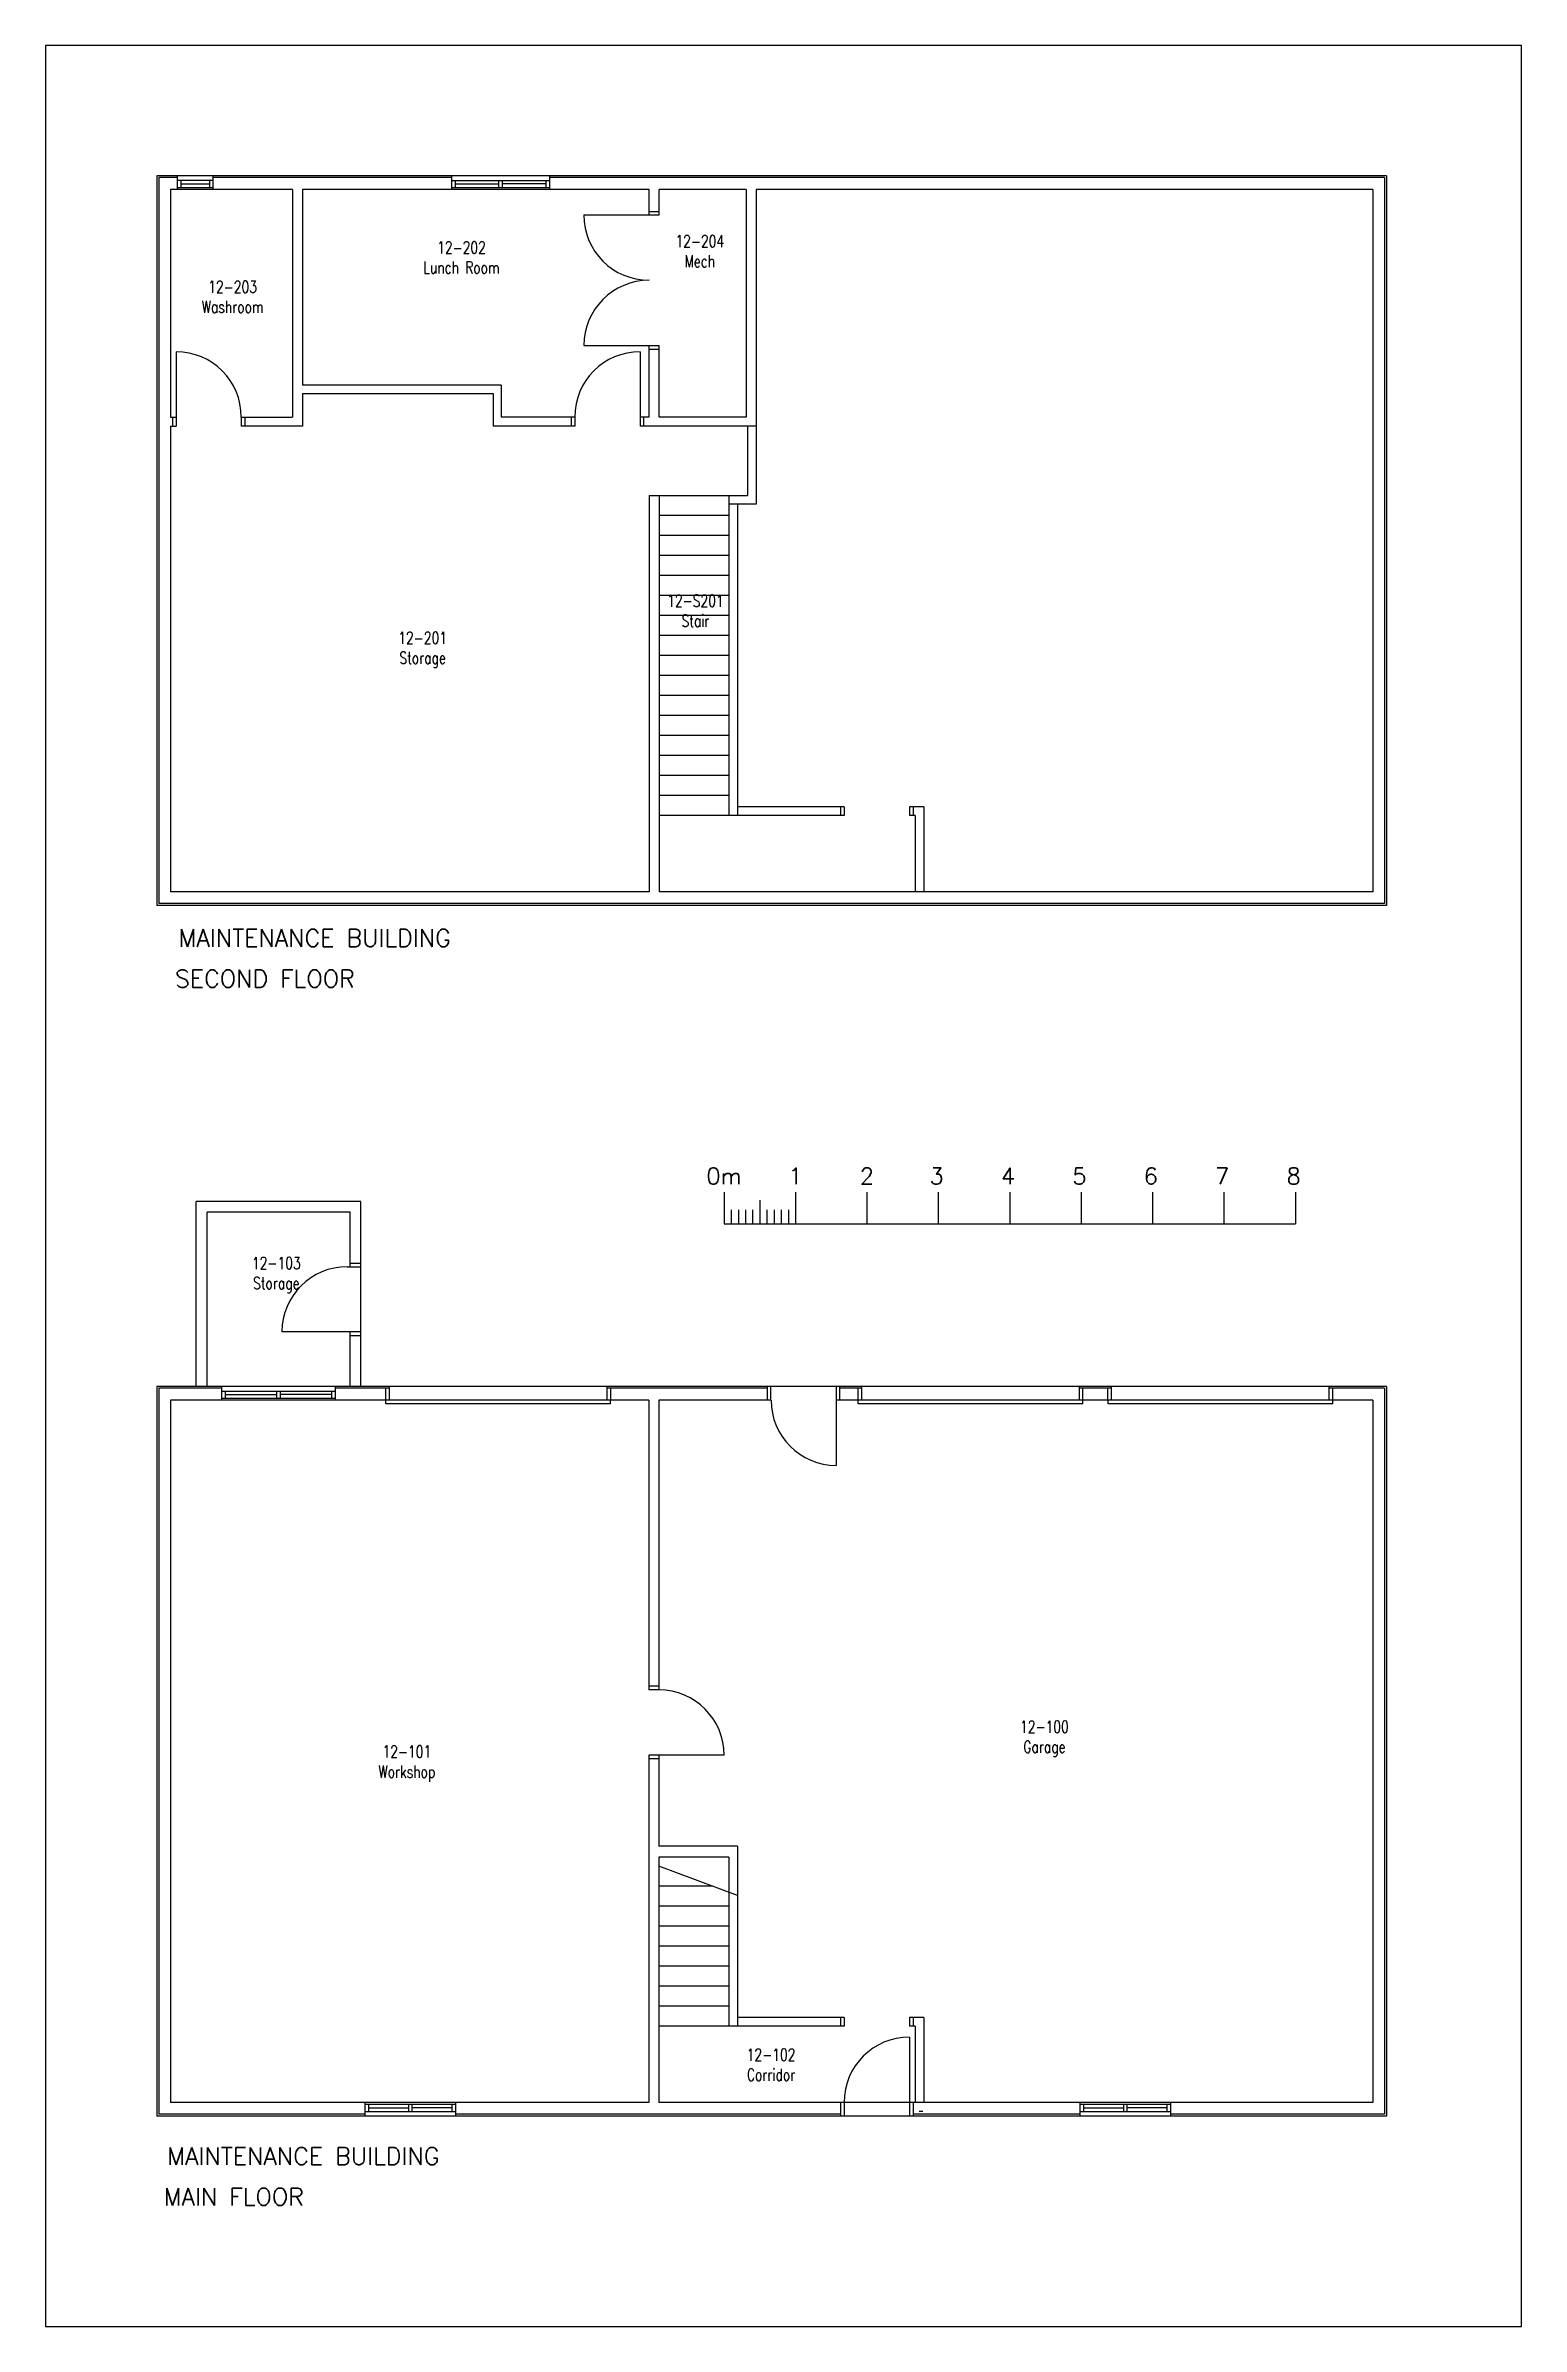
# Model space of a CAD drawing. Extents: x 11182 to 734459, y -1391328 to 152085.
# Drawn here: x 274307 to 294972, y -1211430 to -1179493 of the extents above; entities that cross this region are included whole.
import ezdxf
from ezdxf.enums import TextEntityAlignment as Align

# ---------------------------------------------------------------- set-up
doc = ezdxf.new("R2010")
doc.units = 0
doc.header["$LTSCALE"] = 500
doc.header["$MEASUREMENT"] = 0
doc.layers.get('0').update_dxf_attribs({"linetype": 'CONTINUOUS'})
doc.layers.add('0_Defpoints', color=106, linetype='CONTINUOUS', plot=False)
for name, color, linetype in [('0_room_data', 7, 'CONTINUOUS'), ('0_text', 7, 'CONTINUOUS'), ('1_Wall_Exist', 251, 'CONTINUOUS'), ('3_Text', 7, 'CONTINUOUS')]:
    doc.layers.add(name, color=color, linetype=linetype)
doc.styles.add('1_200', font='simplex.shx', dxfattribs={"width": 0.75, "height": 460})
doc.styles.get("Standard").update_dxf_attribs({"font": 'ROMANS', "height": 200})

msp = doc.modelspace()

# ---------------------------------------------------------------- texts
at = {"layer": '0_text'}
for s, p in [('MAINTENANCE BUILDING', (276168, -1192111)), ('SECOND FLOOR', (276119, -1192680)), ('MAINTENANCE BUILDING', (276009, -1209168)), ('MAIN FLOOR', (275960, -1209737))]:
    msp.add_text(s, height=243.8, rotation=0, dxfattribs=at).set_placement(p)
for s, p in [('0m', (283807, -1195323)), ('1', (284807, -1195323)), ('2', (285807, -1195323)), ('3', (286783, -1195323)), ('4', (287783, -1195323)), ('5', (288783, -1195323)), ('6', (289783, -1195323)), ('7', (290783, -1195323)), ('8', (291783, -1195323))]:
    msp.add_text(s, height=231, rotation=0, dxfattribs=at).set_placement(p, align=Align.MIDDLE_CENTER)

# ---------------------------------------------------------------- blocks, each defined once
blk = doc.blocks.new('room_data')
at = {"layer": '3_Text', "style": '1_200', "width": 0.75}
for tag, p in [('ROOMNUM', (0, 0)), ('ROOMUSE', (0, -575))]:
    blk.add_attdef(tag, text='', height=345, dxfattribs=at).set_placement(p, align=Align.MIDDLE_CENTER)

# ---------------------------------------------------------------- linework, layer by layer
for p, q in [((283807, -1195548), (283807, -1195993)), ((284307, -1195661), (284307, -1195993)), ((284807, -1195548), (284807, -1195993)), ((285807, -1195548), (285807, -1195993)), ((286807, -1195548), (286807, -1195993)), ((287807, -1195548), (287807, -1195993)), ((288807, -1195548), (288807, -1195993)), ((289807, -1195548), (289807, -1195993)), ((290807, -1195548), (290807, -1195993)), ((291807, -1195548), (291807, -1195993)), ((283807, -1195993), (291807, -1195993)), ((283907, -1195794), (283907, -1195993)), ((284007, -1195794), (284007, -1195993)), ((284107, -1195794), (284107, -1195993)), ((284207, -1195794), (284207, -1195993)), ((284407, -1195794), (284407, -1195993)), ((284507, -1195794), (284507, -1195993)), ((284607, -1195794), (284607, -1195993)), ((284707, -1195794), (284707, -1195993))]:
    msp.add_line(p, q)
at = {"layer": '0_Defpoints'}
msp.add_lwpolyline([(274307, -1211430), (294972, -1211430), (294972, -1179493), (274307, -1179493)], close=True, dxfattribs=at)
at = {"layer": '1_Wall_Exist'}
for p, q in [((275866, -1181317), (275866, -1191532)), ((276155, -1181317), (275866, -1181317)), ((275892, -1181342), (275892, -1191507)), ((276155, -1181342), (275892, -1181342)), ((276155, -1181507), (276155, -1181317)), ((293082, -1181317), (276155, -1181317)), ((276655, -1181507), (276655, -1181317)), ((279993, -1181342), (276655, -1181342)), ((279993, -1181507), (279993, -1181317)), ((281365, -1181507), (281365, -1181317)), ((293057, -1181342), (281365, -1181342)), ((293057, -1181342), (293057, -1191507)), ((293082, -1181317), (293082, -1191532)), ((276057, -1181507), (276057, -1184694)), ((277766, -1181507), (276057, -1181507)), ((276155, -1181482), (276155, -1181380)), ((276655, -1181380), (276155, -1181380)), ((276155, -1181482), (276655, -1181482)), ((276206, -1181482), (276206, -1181380)), ((276206, -1181431), (276604, -1181431)), ((276604, -1181482), (276604, -1181380)), ((276655, -1181482), (276655, -1181380)), ((277766, -1181507), (277766, -1184694)), ((277906, -1181507), (277906, -1184250)), ((282757, -1181507), (277906, -1181507)), ((279993, -1181380), (281365, -1181380)), ((279993, -1181482), (281365, -1181482)), ((280044, -1181482), (280044, -1181380)), ((280044, -1181431), (280654, -1181431)), ((280654, -1181482), (280654, -1181380)), ((280704, -1181482), (280704, -1181380)), ((281314, -1181431), (280704, -1181431)), ((281314, -1181482), (281314, -1181380)), ((282757, -1181865), (282757, -1181507)), ((284116, -1181507), (282896, -1181507)), ((282896, -1181865), (282896, -1181507)), ((284116, -1181507), (284116, -1184694)), ((292892, -1181507), (284255, -1181507)), ((284255, -1181507), (284255, -1185916)), ((292892, -1181507), (292892, -1191342)), ((281842, -1181865), (282896, -1181865)), ((282757, -1181814), (282896, -1181814)), ((276133, -1183780), (276133, -1184821)), ((281842, -1183694), (282896, -1183694)), ((282630, -1183780), (282630, -1184821)), ((282757, -1184694), (282757, -1183694)), ((282757, -1183745), (282896, -1183745)), ((282896, -1184694), (282896, -1183694)), ((280687, -1184250), (277906, -1184250)), ((277906, -1184364), (280573, -1184364)), ((277906, -1184364), (277906, -1184821)), ((280573, -1184364), (280573, -1184821)), ((280687, -1184250), (280687, -1184694)), ((276057, -1184694), (276133, -1184694)), ((276057, -1184821), (276057, -1191342)), ((276057, -1184821), (276133, -1184821)), ((276082, -1184694), (276082, -1184821)), ((277047, -1184694), (277047, -1184821)), ((277047, -1184694), (277766, -1184694)), ((277906, -1184821), (277047, -1184821)), ((277098, -1184694), (277098, -1184821)), ((281715, -1184821), (280573, -1184821)), ((281715, -1184694), (280687, -1184694)), ((281665, -1184694), (281665, -1184821)), ((281715, -1184694), (281715, -1184821)), ((282757, -1184694), (282630, -1184694)), ((284255, -1184821), (282630, -1184821)), ((282681, -1184694), (282681, -1184821)), ((284116, -1184694), (282896, -1184694)), ((284133, -1184821), (284133, -1185794)), ((282757, -1185794), (282757, -1191342)), ((282757, -1185794), (284133, -1185794)), ((282896, -1185794), (282896, -1191342)), ((283874, -1185794), (283874, -1190274)), ((283874, -1186074), (282896, -1186074)), ((284255, -1185916), (283874, -1185916)), ((283996, -1185916), (283996, -1190274)), ((283874, -1186354), (282896, -1186354)), ((283874, -1186634), (282896, -1186634)), ((283874, -1186914), (282896, -1186914)), ((283874, -1187194), (282896, -1187194)), ((283874, -1187474), (282896, -1187474)), ((283874, -1187754), (282896, -1187754)), ((283874, -1188034), (282896, -1188034)), ((283874, -1188314), (282896, -1188314)), ((283874, -1188594), (282896, -1188594)), ((283874, -1188874), (282896, -1188874)), ((283874, -1189154), (282896, -1189154)), ((283874, -1189434), (282896, -1189434)), ((283874, -1189714), (282896, -1189714)), ((283874, -1189994), (282896, -1189994)), ((285488, -1190274), (282896, -1190274)), ((285488, -1190152), (283996, -1190152)), ((285437, -1190152), (285437, -1190274)), ((285488, -1190152), (285488, -1190274)), ((286402, -1190152), (286402, -1190274)), ((286605, -1190152), (286402, -1190152)), ((286483, -1190274), (286402, -1190274)), ((286453, -1190152), (286453, -1190274)), ((286483, -1190274), (286483, -1191342)), ((286605, -1190152), (286605, -1191342)), ((293082, -1191532), (275866, -1191532)), ((293057, -1191507), (275892, -1191507)), ((282757, -1191342), (276057, -1191342)), ((292892, -1191342), (282896, -1191342)), ((278721, -1195677), (276417, -1195677)), ((276417, -1198269), (276417, -1195677)), ((278721, -1198269), (278721, -1195677)), ((276569, -1198269), (276569, -1195829)), ((278569, -1195829), (276569, -1195829)), ((278569, -1196592), (278569, -1195829)), ((278530, -1196592), (278721, -1196592)), ((278569, -1196541), (278721, -1196541)), ((278721, -1197506), (277616, -1197506)), ((278569, -1198269), (278569, -1197506)), ((278569, -1197557), (278721, -1197557)), ((293082, -1198269), (275866, -1198269)), ((275866, -1198269), (275866, -1208485)), ((276774, -1198460), (276774, -1198269)), ((278364, -1198460), (278364, -1198269)), ((279119, -1198269), (279119, -1198460)), ((282167, -1198269), (282167, -1198460)), ((284413, -1198460), (284413, -1198269)), ((284464, -1198460), (284464, -1198269)), ((285379, -1198269), (285379, -1199374)), ((285429, -1198460), (285429, -1198269)), ((285734, -1198460), (285734, -1198269)), ((288782, -1198460), (288782, -1198269)), ((289234, -1198460), (289234, -1198269)), ((292282, -1198460), (292282, -1198269)), ((293082, -1198269), (293082, -1208485)), ((275892, -1198294), (275892, -1208460)), ((276774, -1198294), (275892, -1198294)), ((276057, -1198460), (276057, -1208294)), ((282755, -1198460), (276057, -1198460)), ((276774, -1198333), (278364, -1198333)), ((276774, -1198434), (278364, -1198434)), ((276825, -1198434), (276825, -1198333)), ((276825, -1198383), (277543, -1198383)), ((277543, -1198434), (277543, -1198333)), ((277594, -1198434), (277594, -1198333)), ((278313, -1198383), (277594, -1198383)), ((278313, -1198434), (278313, -1198333)), ((279119, -1198294), (278364, -1198294)), ((279068, -1198294), (279068, -1198460)), ((279069, -1198510), (279069, -1198460)), ((282217, -1198510), (279069, -1198510)), ((284413, -1198294), (282167, -1198294)), ((282217, -1198510), (282217, -1198460)), ((282218, -1198294), (282218, -1198460)), ((282755, -1198460), (282755, -1202518)), ((282895, -1198460), (282895, -1202518)), ((284464, -1198460), (282895, -1198460)), ((292892, -1198460), (285379, -1198460)), ((285734, -1198294), (285429, -1198294)), ((285683, -1198460), (285683, -1198294)), ((285684, -1198510), (285684, -1198460)), ((288832, -1198510), (285684, -1198510)), ((289234, -1198294), (288782, -1198294)), ((288832, -1198510), (288832, -1198460)), ((288833, -1198460), (288833, -1198294)), ((289183, -1198460), (289183, -1198294)), ((289184, -1198510), (289184, -1198460)), ((292332, -1198510), (289184, -1198510)), ((293057, -1198294), (292282, -1198294)), ((292332, -1198510), (292332, -1198460)), ((292333, -1198460), (292333, -1198294)), ((292892, -1198460), (292892, -1208294)), ((293057, -1198294), (293057, -1208460)), ((282895, -1202467), (282755, -1202467)), ((282895, -1202518), (282755, -1202518)), ((282755, -1203433), (282755, -1208294)), ((283809, -1203433), (282755, -1203433)), ((282895, -1203483), (282755, -1203483)), ((282895, -1203433), (282895, -1204707)), ((283995, -1204707), (282895, -1204707)), ((282895, -1204861), (282895, -1208294)), ((283873, -1204861), (282895, -1204861)), ((283873, -1204861), (283873, -1207227)), ((283995, -1204707), (283995, -1207227)), ((283995, -1205395), (282895, -1204987)), ((283650, -1205267), (282895, -1205267)), ((283873, -1205547), (282895, -1205547)), ((283873, -1205827), (282895, -1205827)), ((283873, -1206107), (282895, -1206107)), ((283873, -1206387), (282895, -1206387)), ((283873, -1206667), (282895, -1206667)), ((283873, -1206947), (282895, -1206947)), ((285488, -1207105), (283996, -1207105)), ((285437, -1207105), (285437, -1207227)), ((285488, -1207105), (285488, -1207227)), ((286402, -1207105), (286402, -1207227)), ((286605, -1207105), (286402, -1207105)), ((286453, -1207105), (286453, -1207227)), ((286605, -1207105), (286605, -1208294)), ((285488, -1207227), (282895, -1207227)), ((286483, -1207227), (286402, -1207227)), ((286402, -1207380), (286402, -1208485)), ((286483, -1207227), (286483, -1208294)), ((293082, -1208485), (275866, -1208485)), ((278777, -1208460), (275892, -1208460)), ((282755, -1208294), (276057, -1208294)), ((278777, -1208294), (278777, -1208485)), ((278777, -1208320), (280047, -1208320)), ((278777, -1208421), (280047, -1208421)), ((278827, -1208320), (278827, -1208421)), ((278827, -1208371), (279386, -1208371)), ((279386, -1208320), (279386, -1208421)), ((279437, -1208320), (279437, -1208421)), ((279996, -1208371), (279437, -1208371)), ((279996, -1208320), (279996, -1208421)), ((280047, -1208294), (280047, -1208485)), ((285437, -1208460), (280047, -1208460)), ((292892, -1208294), (282895, -1208294)), ((285437, -1208294), (285437, -1208485)), ((285488, -1208294), (285488, -1208485)), ((286453, -1208294), (286453, -1208485)), ((288789, -1208460), (286453, -1208460)), ((286591, -1208421), (286540, -1208421)), ((288789, -1208294), (288789, -1208485)), ((288789, -1208320), (290059, -1208320)), ((288789, -1208421), (290059, -1208421)), ((288840, -1208320), (288840, -1208421)), ((288840, -1208371), (289398, -1208371)), ((289398, -1208320), (289398, -1208421)), ((289449, -1208320), (289449, -1208421)), ((290008, -1208371), (289449, -1208371)), ((290008, -1208320), (290008, -1208421)), ((290059, -1208294), (290059, -1208485)), ((293057, -1208460), (290059, -1208460))]:
    msp.add_line(p, q, dxfattribs=at)
for centre, start, end in [((282757, -1181865), 180, 270), ((282757, -1183694), 90, 180), ((276133, -1184694), 0, 90), ((282630, -1184694), 90, 180), ((278530, -1197506), 90, 180), ((285379, -1198460), 180, 270), ((282895, -1203433), 0, 90), ((286402, -1208294), 90, 180)]:
    msp.add_arc(centre, 914, start, end, dxfattribs=at)

# ---------------------------------------------------------------- block references
at = {"layer": '0_room_data', "xscale": 0.4884528996882577, "yscale": 0.4884528996882577, "zscale": 0.4884528996882577}
for p, values in [((280130, -1182320), {'ROOMNUM': '12-202', 'ROOMUSE': 'Lunch Room'}), ((283467, -1182232), {'ROOMNUM': '12-204', 'ROOMUSE': 'Mech'}), ((276925, -1182871), {'ROOMNUM': '12-203', 'ROOMUSE': 'Washroom'}), ((283406, -1187267), {'ROOMNUM': '12-S201', 'ROOMUSE': 'Stair'}), ((279586, -1187786), {'ROOMNUM': '12-201', 'ROOMUSE': 'Storage'}), ((277537, -1196541), {'ROOMNUM': '12-103', 'ROOMUSE': 'Storage'}), ((288293, -1203034), {'ROOMNUM': '12-100', 'ROOMUSE': 'Garage'}), ((279365, -1203382), {'ROOMNUM': '12-101', 'ROOMUSE': 'Workshop'}), ((284465, -1207626), {'ROOMNUM': '12-102', 'ROOMUSE': 'Corridor'})]:
    msp.add_blockref('room_data', p, dxfattribs=at).add_auto_attribs(values)

msp.set_redraw_order([(e.dxf.handle, doc.entitydb.next_handle()) for e in msp.query("TEXT MTEXT ATTDEF DIMENSION ARC_DIMENSION")])  # texts and dimensions are drawn at this point

doc.saveas('drawing.dxf')
